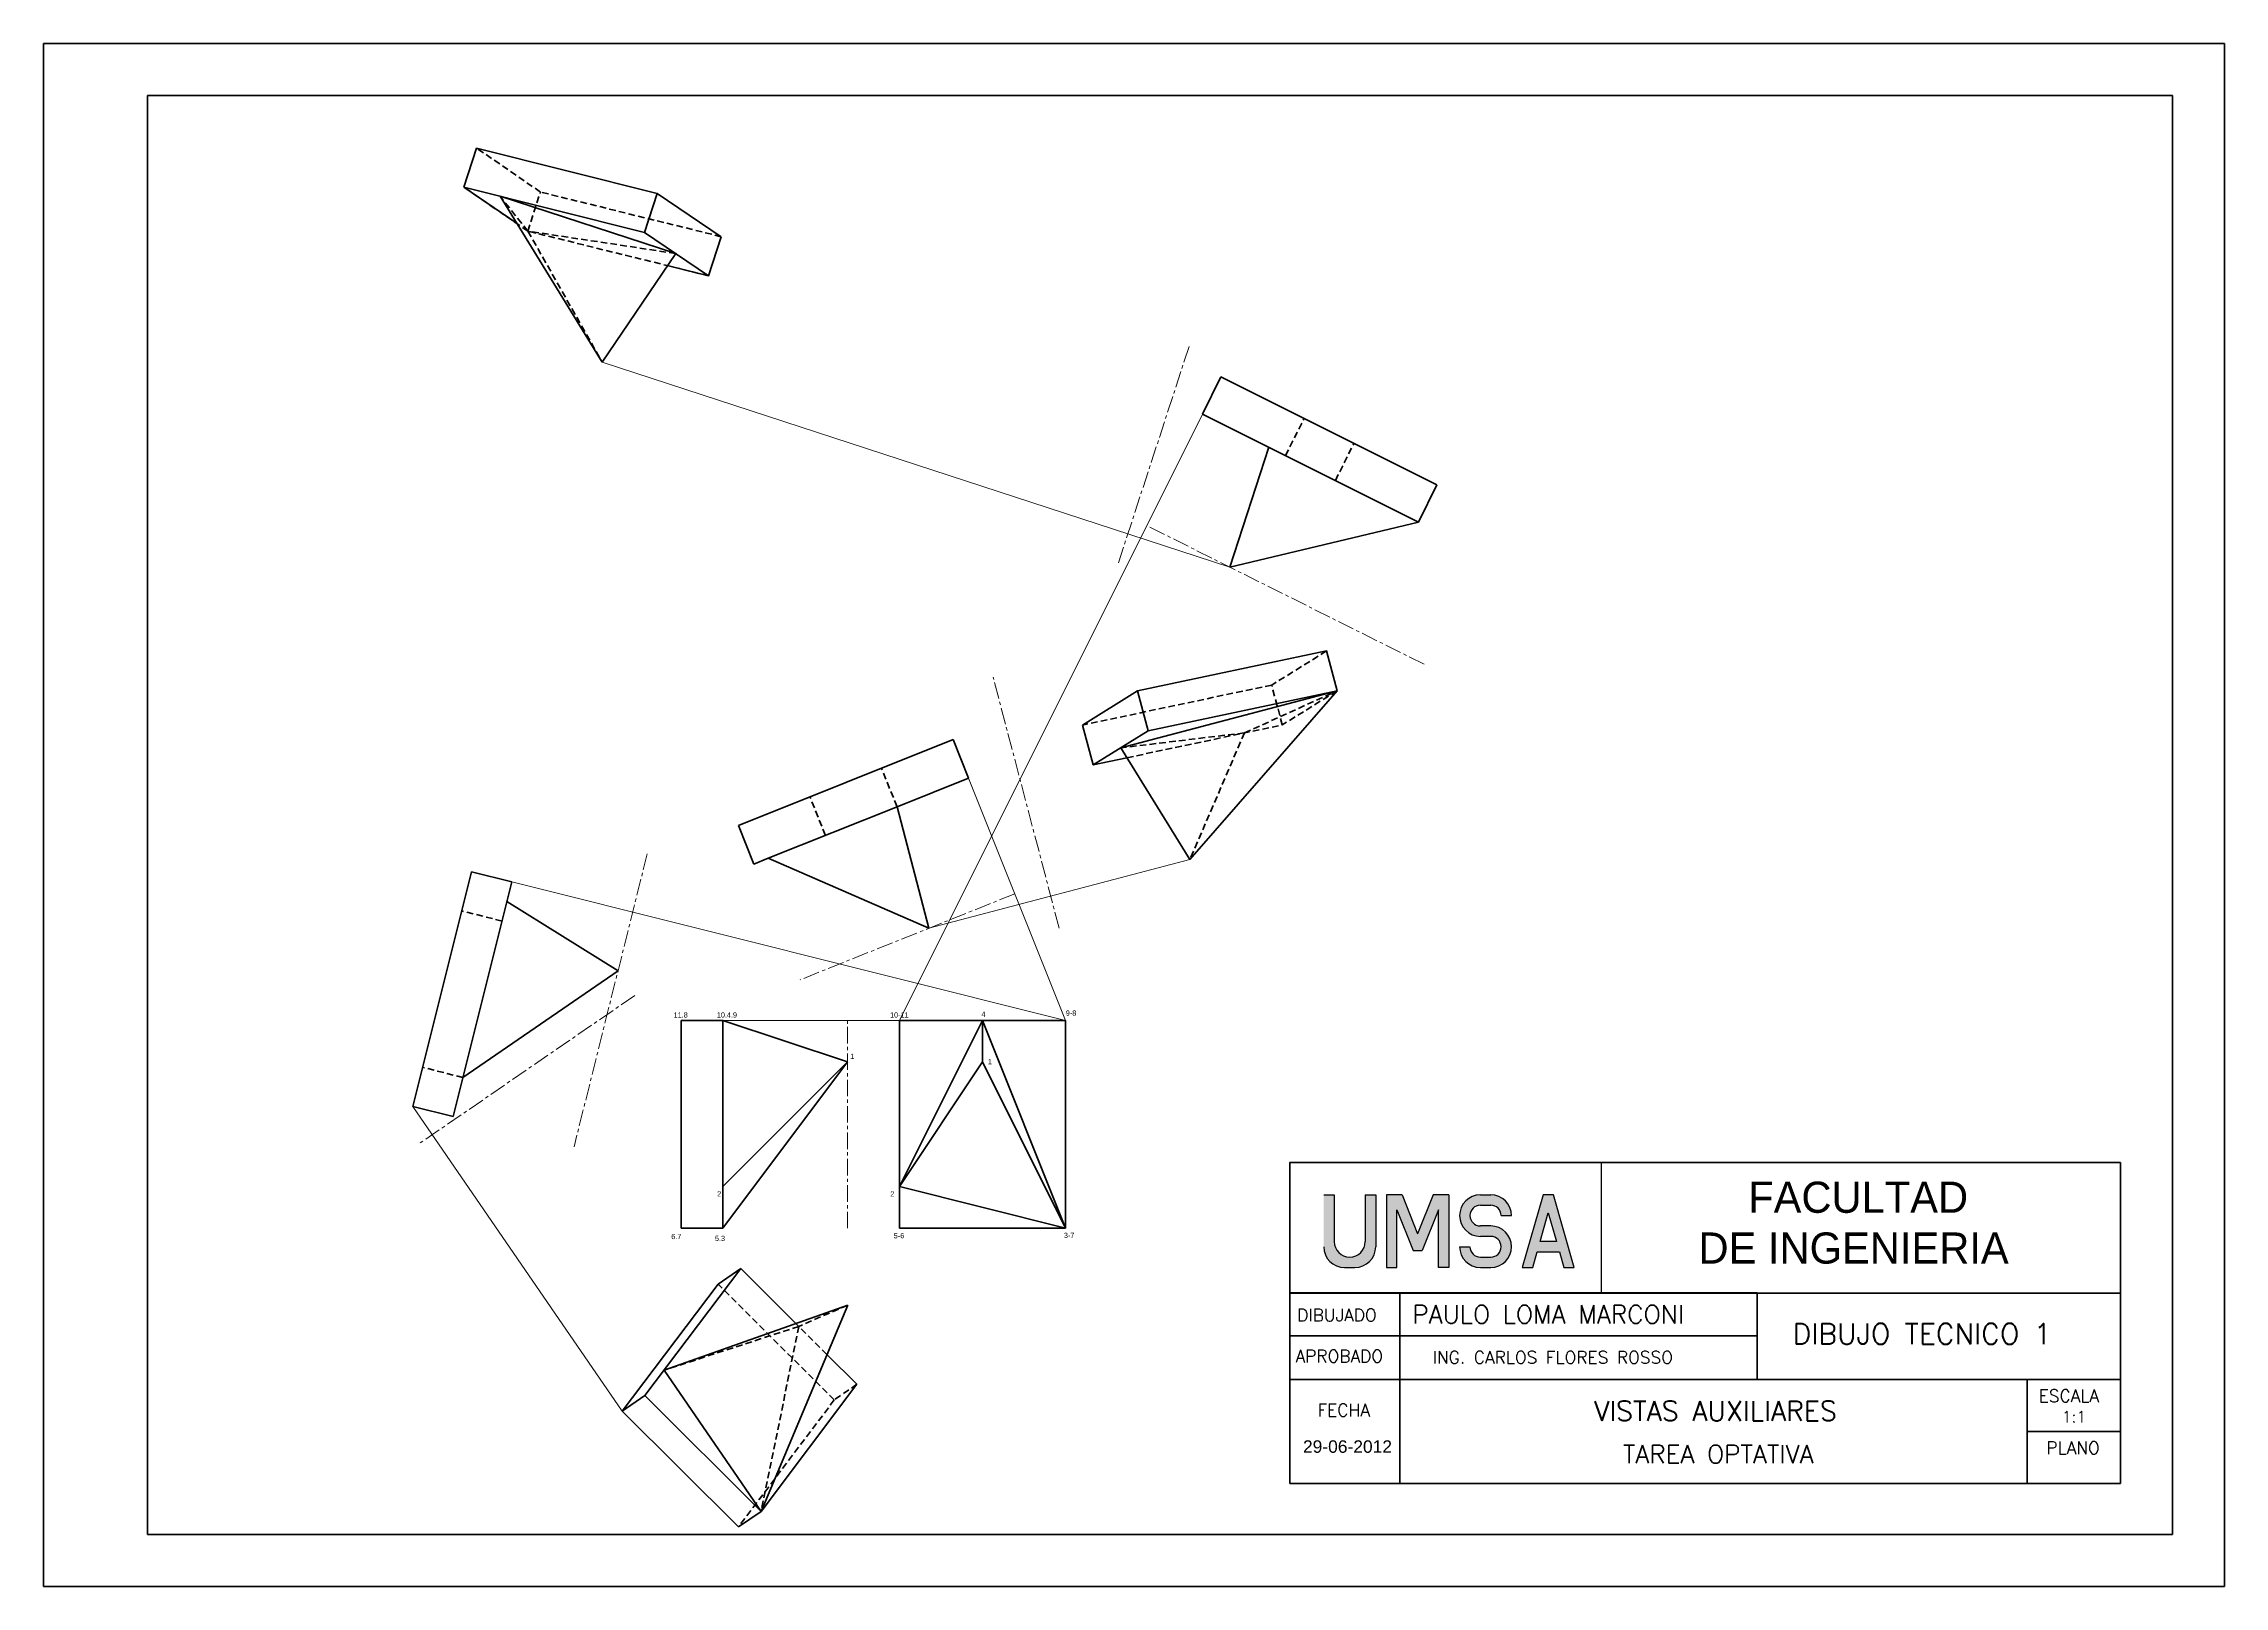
# Model space of a CAD drawing. Header units: millimetres. Extents: x -610 to 6844, y -355 to 774.
# Drawn here: x 4507 to 4927, y 3.6 to 300.6 of the extents above; entities that cross this region are included whole.
import ezdxf

# ---------------------------------------------------------------- set-up
doc = ezdxf.new("R2010")
doc.units = ezdxf.units.MM
doc.header["$LTSCALE"] = 0.1
doc.linetypes.add('CENTER', pattern=[50.8, 31.75, -6.35, 6.35, -6.35])
doc.linetypes.add('DASHED', pattern=[19.05, 12.7, -6.35])
for name, color, linetype, lineweight in [('A2', 2, 'Continuous', 30), ('EJES', 1, 'CENTER', 20), ('L1', 2, 'Continuous', 20), ('L2', 4, 'Continuous', 35), ('MARGEN', 5, 'Continuous', 35), ('SEG', 3, 'DASHED', 35), ('T1', 2, 'Continuous', 25), ('TEXT1', 2, 'Continuous', 20), ('TEXT2', 4, 'Continuous', 30)]:
    doc.layers.add(name, color=color, linetype=linetype, lineweight=lineweight)
doc.styles.add('ARIA', font='ARIALUNI.TTF')
doc.styles.add('SIMPLEX', font='simplex.shx')
doc.styles.add('TEXTO GRUESO', font='ARLRDBD.TTF')

msp = doc.modelspace()

# ---------------------------------------------------------------- texts
at = {"layer": 'A2', "style": 'SIMPLEX'}
for s, height, p in [('VISTAS AUXILIARES', 3.8, (4805.596, 35.519)), ('TAREA OPTATIVA', 3.5, (4811.143, 27.345))]:
    msp.add_text(s, height=height, dxfattribs=at).set_placement(p)
at = {"layer": 'L1', "char_height": 1, "width": 1.74009, "attachment_point": 1, "style": 'ARIA'}
for s, insert in [('11.8', (4628.325, 114.148)), ('10.4.9', (4636.642, 114.148)), ('10-11', (4670.002, 114.148)), ('4', (4687.597, 114.267)), ('9-8', (4703.856, 114.513)), ('1', (4662.341, 106.177)), ('1', (4688.853, 105.153)), ('2', (4636.702, 79.704)), ('2', (4670.062, 79.704)), ('6.7', (4627.873, 71.488)), ('5-6', (4670.713, 71.649)), ('3-7', (4703.485, 71.721)), ('5.3', (4636.281, 71.126))]:
    msp.add_mtext(s, dxfattribs=dict(at, insert=insert))
at = {"layer": 'L2', "insert": (4749.528, 31.753), "char_height": 2.4, "width": 11.65285, "attachment_point": 1, "style": 'ARIA'}
msp.add_mtext('29-06-2012', dxfattribs=at)
at = {"layer": 'T1', "insert": (4768.191, 57.75), "char_height": 3.5, "attachment_point": 1, "style": 'SIMPLEX'}
msp.add_mtext_dynamic_manual_height_columns(' PAULO LOMA MARCONI', width=68.80213, gutter_width=17.5, heights=[0], dxfattribs=at)
at = {"layer": 'TEXT1', "style": 'SIMPLEX'}
for s, height, p in [('DIBUJADO', 2.4, (4748.408, 54.667)), ('APROBADO', 2.4, (4748.094, 46.759)), ('ING. CARLOS FLORES ROSSO', 2.4, (4774.501, 46.534)), ('FECHA', 2.4, (4752.334, 36.37)), ('ESCALA', 2.4, (4891.224, 39.115)), ('1:1', 2.2, (4895.663, 35.197)), ('PLANO', 2.4, (4892.696, 29.103))]:
    msp.add_text(s, height=height, dxfattribs=at).set_placement(p)
at = {"layer": 'TEXT2'}
for s, height, style, p in [('FACULTAD', 6, 'TEXTO GRUESO', (4835.275, 75.556)), ('DE INGENIERIA', 6, 'TEXTO GRUESO', (4825.705, 65.774)), ('DIBUJO TECNICO 1', 4, 'SIMPLEX', (4843.805, 50.255))]:
    msp.add_text(s, height=height, dxfattribs=dict(at, style=style)).set_placement(p)

# ---------------------------------------------------------------- hatches: boundary and pattern name
at = {"layer": 'TEXT2'}
h = msp.add_hatch(color=256, dxfattribs=at)
edge = h.paths.add_edge_path()
edge.add_arc((4758.53, 70.022), 3, 180, 360)
edge.add_line((4761.53, 70.022), (4761.53, 79.022))
edge.add_line((4761.53, 79.022), (4763.53, 79.022))
edge.add_line((4763.53, 79.022), (4763.53, 69.022))
edge.add_arc((4759.53, 69.022), 4, 270, 360, ccw=False)
edge.add_line((4759.53, 65.022), (4757.53, 65.022))
edge.add_arc((4757.53, 69.022), 4, 180, 270, ccw=False)
edge.add_line((4753.53, 69.022), (4753.53, 79.022))
edge.add_line((4753.53, 79.022), (4755.53, 79.022))
edge.add_line((4755.53, 79.022), (4755.53, 70.022))
msp.add_hatch(color=256, dxfattribs=at).paths.add_polyline_path([(4770.755, 68.28), (4772.469, 68.28), (4775.612, 76.137), (4775.612, 65.022), (4777.612, 65.022), (4777.612, 79.022), (4774.612, 79.022), (4771.612, 71.522), (4768.612, 79.022), (4765.612, 79.022), (4765.612, 65.022), (4767.612, 65.022), (4767.612, 76.137)])
h = msp.add_hatch(color=256, dxfattribs=at)
edge = h.paths.add_edge_path()
edge.add_line((4783.693, 79.022), (4785.693, 79.022))
edge.add_arc((4785.693, 75.022), 4, 0, 90, ccw=False)
edge.add_line((4789.693, 75.022), (4787.693, 75.022))
edge.add_arc((4785.693, 75.022), 2, 0, 90)
edge.add_line((4785.693, 77.022), (4783.693, 77.022))
edge.add_arc((4783.693, 75.022), 2, 90, 270)
edge.add_line((4783.693, 73.022), (4785.693, 73.022))
edge.add_arc((4785.693, 69.022), 4, -90, 90, ccw=False)
edge.add_line((4785.693, 65.022), (4783.693, 65.022))
edge.add_arc((4783.693, 69.022), 4, 180, 270, ccw=False)
edge.add_line((4779.693, 69.022), (4781.693, 69.022))
edge.add_arc((4783.693, 69.022), 2, 180, 270)
edge.add_line((4783.693, 67.022), (4785.693, 67.022))
edge.add_arc((4785.693, 69.022), 2, 270, 450)
edge.add_line((4785.693, 71.022), (4783.693, 71.022))
edge.add_arc((4783.693, 75.022), 4, 90, 270, ccw=False)
h = msp.add_hatch(color=256, dxfattribs=at)
h.paths.add_polyline_path([(4798.346, 70.022), (4795.203, 70.022), (4796.774, 75.522)], flags=16)
h.paths.add_polyline_path([(4794.631, 68.022), (4798.917, 68.022), (4799.774, 65.022), (4801.774, 65.022), (4797.774, 79.022), (4795.774, 79.022), (4791.774, 65.022), (4793.774, 65.022)])

# ---------------------------------------------------------------- linework, layer by layer
at = {"layer": 'EJES'}
for p, q in [((4713.988, 200.688), (4727.73, 242.766)), ((4772.846, 181.152), (4719.428, 207.861)), ((4702.574, 130.345), (4689.849, 178.698)), ((4623.246, 144.692), (4609.139, 88.262)), ((4694.049, 136.965), (4652.67, 120.414)), ((4620.862, 117.412), (4579.233, 88.799)), ((4661.796, 72.597), (4661.796, 112.597))]:
    msp.add_line(p, q, dxfattribs=at)
at = {"layer": 'L1'}
for p, q in [((4614.565, 239.333), (4735.428, 199.861)), ((4671.796, 112.597), (4730.161, 229.327)), ((4703.796, 112.597), (4685.136, 159.249)), ((4727.767, 143.574), (4677.497, 130.345)), ((4703.796, 112.597), (4597.149, 139.259)), ((4671.796, 112.597), (4637.796, 112.597)), ((4578.094, 96.023), (4618.416, 37.36))]:
    msp.add_line(p, q, dxfattribs=at)
at = {"layer": 'L2'}
for p, q in [((4926.985, 300.639), (4506.985, 300.639)), ((4506.985, 300.639), (4506.985, 3.639)), ((4926.985, 3.639), (4926.985, 300.639)), ((4916.985, 290.639), (4526.985, 290.639)), ((4526.985, 290.639), (4526.985, 13.639)), ((4916.985, 13.639), (4916.985, 290.639)), ((4587.925, 273.005), (4590.383, 280.531)), ((4625.18, 271.817), (4590.383, 280.531)), ((4622.724, 264.295), (4587.925, 273.005)), ((4587.925, 273.005), (4598.158, 265.98)), ((4594.908, 271.257), (4628.714, 260.239)), ((4614.565, 239.333), (4594.908, 271.257)), ((4622.724, 264.295), (4625.18, 271.817)), ((4637.503, 263.473), (4625.18, 271.817)), ((4635.047, 255.951), (4622.724, 264.295)), ((4635.047, 255.951), (4637.503, 263.473)), ((4614.565, 239.333), (4628.714, 260.239)), ((4635.047, 255.951), (4627.351, 257.851)), ((4730.161, 229.327), (4733.739, 236.483)), ((4775.339, 215.683), (4733.739, 236.483)), ((4771.761, 208.527), (4730.161, 229.327)), ((4735.428, 199.861), (4742.961, 222.927)), ((4771.761, 208.527), (4775.339, 215.683)), ((4735.428, 199.861), (4771.761, 208.527)), ((4754.071, 183.713), (4717.691, 176.026)), ((4756.092, 176.035), (4754.071, 183.713)), ((4717.691, 176.026), (4707.098, 169.464)), ((4714.429, 165.071), (4756.092, 176.035)), ((4719.712, 168.348), (4717.691, 176.026)), ((4756.092, 176.035), (4719.712, 168.348)), ((4756.092, 176.035), (4727.767, 143.574)), ((4709.118, 161.786), (4707.098, 169.464)), ((4719.712, 168.348), (4709.118, 161.786)), ((4682.164, 166.677), (4640.785, 150.125)), ((4685.136, 159.249), (4682.164, 166.677)), ((4727.767, 143.574), (4714.429, 165.071)), ((4715.616, 163.159), (4709.118, 161.786)), ((4685.136, 159.249), (4671.342, 153.732)), ((4646.515, 143.801), (4671.342, 153.732)), ((4677.497, 130.345), (4671.342, 153.732)), ((4640.785, 150.125), (4643.756, 142.697)), ((4643.756, 142.697), (4646.515, 143.801)), ((4677.497, 130.345), (4646.515, 143.801)), ((4589.388, 141.199), (4578.094, 96.023)), ((4585.855, 94.083), (4597.149, 139.259)), ((4597.149, 139.259), (4589.388, 141.199)), ((4617.609, 122.144), (4596.208, 135.494)), ((4617.609, 122.144), (4587.738, 101.612)), ((4637.796, 112.597), (4629.796, 112.597)), ((4629.796, 112.597), (4629.796, 72.597)), ((4637.796, 112.597), (4637.796, 72.597)), ((4637.796, 112.597), (4661.796, 104.597)), ((4703.796, 112.597), (4671.796, 112.597)), ((4671.796, 112.597), (4671.796, 72.597)), ((4671.796, 80.597), (4687.796, 112.597)), ((4687.796, 112.597), (4703.796, 72.597)), ((4687.796, 112.597), (4687.796, 104.597)), ((4703.796, 72.597), (4703.796, 112.597)), ((4661.796, 104.597), (4637.796, 80.597)), ((4661.796, 104.597), (4637.796, 72.597)), ((4687.796, 104.597), (4671.796, 80.597)), ((4687.796, 104.597), (4703.796, 72.597)), ((4585.855, 94.083), (4578.094, 96.023)), ((4671.796, 72.597), (4671.796, 80.597)), ((4703.796, 72.597), (4671.796, 80.597)), ((4629.796, 72.597), (4637.796, 72.597)), ((4671.796, 72.597), (4703.796, 72.597)), ((4641.251, 64.828), (4622.781, 40.36)), ((4641.251, 64.828), (4636.886, 61.828)), ((4651.867, 54.255), (4641.251, 64.828)), ((4636.886, 61.828), (4618.416, 37.36)), ((4661.842, 57.791), (4626.475, 45.254)), ((4645.159, 18.071), (4661.842, 57.791)), ((4663.629, 42.539), (4657.853, 48.293)), ((4645.159, 18.071), (4626.475, 45.254)), ((4645.159, 18.071), (4663.629, 42.539)), ((4622.781, 40.36), (4618.416, 37.36)), ((4645.159, 18.071), (4622.781, 40.36)), ((4640.794, 15.071), (4618.416, 37.36)), ((4645.159, 18.071), (4640.794, 15.071)), ((4526.985, 13.639), (4916.985, 13.639)), ((4506.985, 3.639), (4926.985, 3.639))]:
    msp.add_line(p, q, dxfattribs=at)
at = {"layer": 'MARGEN'}
for p, q in [((4746.972, 60.153), (4836.993, 60.153)), ((4746.972, 60.095), (4906.972, 60.095)), ((4768.191, 60.153), (4768.191, 23.453)), ((4836.993, 60.153), (4836.993, 43.453)), ((4746.972, 51.853), (4836.993, 51.853)), ((4746.972, 43.453), (4906.972, 43.453)), ((4888.972, 43.453), (4888.972, 23.453)), ((4888.972, 33.453), (4906.972, 33.453))]:
    msp.add_line(p, q, dxfattribs=at)
msp.add_lwpolyline([(4746.972, 23.453), (4906.972, 23.453), (4906.972, 85.212), (4746.972, 85.212)], close=True, dxfattribs=at)
at = {"layer": 'SEG'}
for p, q in [((4602.675, 272.072), (4590.383, 280.531)), ((4600.257, 264.538), (4587.925, 273.005)), ((4600.257, 264.538), (4594.908, 271.257)), ((4600.257, 264.538), (4602.675, 272.072)), ((4637.503, 263.473), (4602.675, 272.072)), ((4635.047, 255.951), (4600.257, 264.538)), ((4628.714, 260.239), (4600.257, 264.538)), ((4600.257, 264.538), (4614.565, 239.333)), ((4746.161, 221.327), (4749.739, 228.483)), ((4755.761, 216.527), (4759.339, 223.683)), ((4754.071, 183.713), (4743.507, 177.158)), ((4743.507, 177.158), (4707.098, 169.464)), ((4745.528, 169.481), (4743.507, 177.158)), ((4738.252, 167.943), (4756.092, 176.035)), ((4756.092, 176.035), (4745.528, 169.481)), ((4715.616, 163.159), (4745.528, 169.481)), ((4738.252, 167.943), (4714.429, 165.071)), ((4738.252, 167.943), (4727.767, 143.574)), ((4671.342, 153.732), (4668.371, 161.159)), ((4657.549, 148.214), (4654.578, 155.642)), ((4595.267, 131.73), (4587.506, 133.67)), ((4587.738, 101.612), (4579.976, 103.552)), ((4659.264, 39.538), (4636.886, 61.828)), ((4661.842, 57.791), (4652.44, 53.683)), ((4652.44, 53.683), (4626.475, 45.254)), ((4652.44, 53.683), (4645.159, 18.071)), ((4657.853, 48.293), (4651.867, 54.255)), ((4663.629, 42.539), (4659.264, 39.538)), ((4659.264, 39.538), (4640.794, 15.071))]:
    msp.add_line(p, q, dxfattribs=at)
at = {"layer": 'TEXT2'}
for p, q in [((4806.972, 85.095), (4806.972, 60.095)), ((4753.53, 79.022), (4755.53, 79.022)), ((4755.53, 79.022), (4755.53, 70.022)), ((4761.53, 79.022), (4763.53, 79.022)), ((4761.53, 79.022), (4761.53, 70.022)), ((4763.53, 79.022), (4763.53, 69.022)), ((4765.612, 79.022), (4765.612, 65.022)), ((4768.612, 79.022), (4765.612, 79.022)), ((4767.612, 65.022), (4767.612, 76.137)), ((4767.612, 76.137), (4770.755, 68.28)), ((4768.612, 79.022), (4771.612, 71.522)), ((4774.612, 79.022), (4771.612, 71.522)), ((4775.612, 76.137), (4772.469, 68.28)), ((4777.612, 79.022), (4774.612, 79.022)), ((4775.612, 65.022), (4775.612, 76.137)), ((4777.612, 79.022), (4777.612, 65.022)), ((4783.693, 79.022), (4785.693, 79.022)), ((4783.693, 77.022), (4785.693, 77.022)), ((4785.693, 73.022), (4783.693, 73.022)), ((4787.693, 75.022), (4789.693, 75.022)), ((4795.203, 70.022), (4796.774, 75.522)), ((4796.774, 75.522), (4798.346, 70.022)), ((4770.755, 68.28), (4772.469, 68.28)), ((4779.693, 69.022), (4781.693, 69.022)), ((4785.693, 71.022), (4783.693, 71.022)), ((4793.774, 65.022), (4794.631, 68.022)), ((4794.631, 68.022), (4798.917, 68.022)), ((4798.346, 70.022), (4795.203, 70.022)), ((4798.917, 68.022), (4799.774, 65.022)), ((4757.53, 65.022), (4759.53, 65.022)), ((4765.612, 65.022), (4767.612, 65.022)), ((4777.612, 65.022), (4775.612, 65.022)), ((4783.693, 67.022), (4785.693, 67.022)), ((4783.693, 65.022), (4785.693, 65.022)), ((4799.774, 65.022), (4801.774, 65.022))]:
    msp.add_line(p, q, dxfattribs=at)
msp.add_lwpolyline([(4801.774, 65.022), (4797.774, 79.022), (4795.774, 79.022), (4791.774, 65.022), (4793.774, 65.022)], dxfattribs=at)
for centre, radius, start, end in [((4783.693, 75.022), 4, 90, 270), ((4783.693, 75.022), 2, 90, 270), ((4785.693, 75.022), 4, 0, 90), ((4785.693, 75.022), 2, 0, 90), ((4785.693, 69.022), 4, 270, 90), ((4757.53, 69.022), 4, 180, 270), ((4758.53, 70.022), 3, 180, 0), ((4759.53, 69.022), 4, 270, 0), ((4783.693, 69.022), 4, 180, 270), ((4783.693, 69.022), 2, 180, 270), ((4785.693, 69.022), 2, 270, 90)]:
    msp.add_arc(centre, radius, start, end, dxfattribs=at)

msp.set_redraw_order([(e.dxf.handle, doc.entitydb.next_handle()) for e in msp.query("TEXT MTEXT ATTDEF DIMENSION ARC_DIMENSION")])  # texts and dimensions are drawn at this point

doc.saveas('drawing.dxf')
